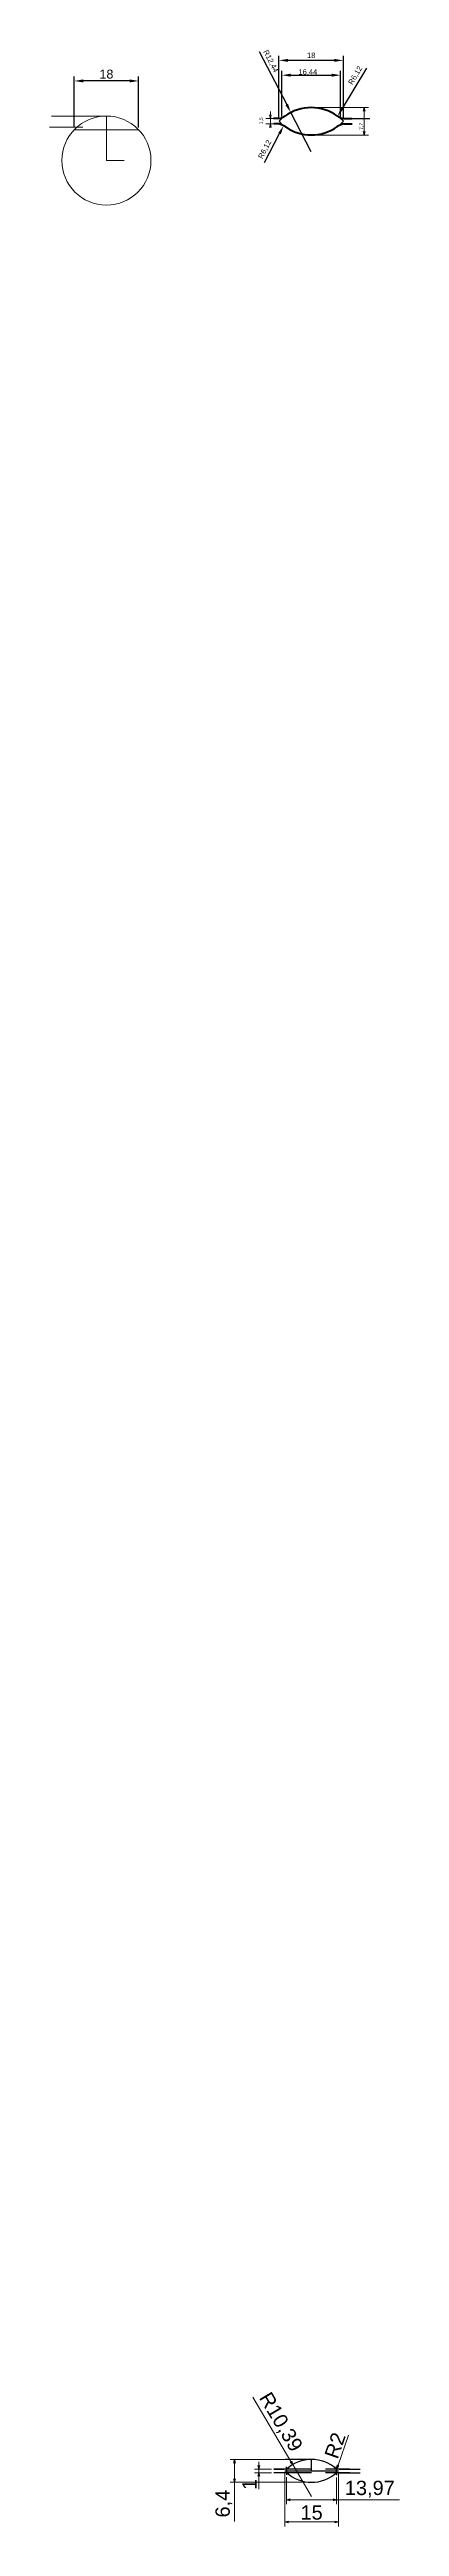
# Model space of a CAD drawing. Header units: millimetres. Extents: x 1526 to 31626, y -4643 to 9189.
# Drawn here: x 22842 to 22940, y -4068 to -3375 of the extents above; entities that cross this region are included whole.
import ezdxf

# ---------------------------------------------------------------- set-up
doc = ezdxf.new("R2010")
doc.units = ezdxf.units.MM
doc.styles.get("Standard").update_dxf_attribs({"font": 'arial.ttf'})
doc.dimstyles.new('ISO-25', dxfattribs={"dimtxt": 2.5, "dimasz": 2.5, "dimexe": 1.25, "dimexo": 0.625, "dimtad": 1, "dimtxsty": 'Standard', "dimcen": 2.5, "dimadec": 0, "dimazin": 0, "dimtfac": 1, "dimtmove": 0, "dimatfit": 3, "dimfxl": 1, "dimarcsym": 0})

msp = doc.modelspace()

# ---------------------------------------------------------------- texts
at = {"attachment_point": 5}
for s, insert, char_height, rotation in [('1,5', (22900.91862, -3394.8646), 1, 90), ('7,7', (22928.87321, -3396.40994), 1, 90), ('R10,39', (22906.10813, -4038.52768), 4, 300.62376215), ('R2', (22921.49573, -4044.97325), 4, 70.72505617), ('6,4', (22890.43621, -4061.23455), 4, 90), ('1', (22897.59244, -4055.86788), 4, 90)]:
    msp.add_mtext(s, dxfattribs=dict(at, insert=insert, char_height=char_height, rotation=rotation))
at = {"char_height": 4, "attachment_point": 5}
for s, insert in [('13,97', (22931.22427, -4057.20227)), ('15', (22914.94612, -4063.74469))]:
    msp.add_mtext(s, dxfattribs=dict(at, insert=insert))

# ---------------------------------------------------------------- blocks, each defined once
blk = doc.blocks.new('_Open30')
at = {"color": 0, "linetype": 'ByBlock', "lineweight": -2}
for p, q in [((-1, 0.27), (0, 0)), ((0, 0), (-1, -0.27)), ((0, 0), (-1, 0))]:
    blk.add_line(p, q, dxfattribs=at)
blk = doc.blocks.new('*D2140')
at = {"color": 0, "lineweight": -2, "transparency": 16777216}
blk.add_line((22930.27, -3380.18), (22923.49, -3391.41), dxfattribs=at)
at = {"color": 0, "transparency": 16777216}
blk.add_solid([(22923.13, -3391.19), (22923.85, -3391.62), (22922.2, -3393.55)], dxfattribs=at)
at = {"layer": 'Defpoints', "color": 0, "transparency": 16777216}
for p in [(22922.2, -3393.55), (22925.36, -3388.31)]:
    blk.add_point(p, dxfattribs=at)
at = {"color": 0, "transparency": 16777216, "insert": (22927.27, -3382.2), "char_height": 1.5, "attachment_point": 5, "rotation": 58.88772}
blk.add_mtext('R6,12', dxfattribs=at)
blk = doc.blocks.new('*D2141')
at = {"color": 0, "lineweight": -2, "transparency": 16777216}
for p, q in [((22900.33, -3375.49), (22907.98, -3390.3)), ((22914.83, -3403.58), (22909.12, -3392.52))]:
    blk.add_line(p, q, dxfattribs=at)
at = {"color": 0, "transparency": 16777216}
blk.add_solid([(22908.35, -3390.11), (22907.61, -3390.49), (22909.12, -3392.52)], dxfattribs=at)
at = {"layer": 'Defpoints', "color": 0, "transparency": 16777216}
for p in [(22909.12, -3392.52), (22914.83, -3403.58)]:
    blk.add_point(p, dxfattribs=at)
at = {"color": 0, "transparency": 16777216, "insert": (22903.46, -3378.23), "char_height": 1.5, "attachment_point": 5, "rotation": 297.30448}
blk.add_mtext('R12,44', dxfattribs=at)
blk = doc.blocks.new('*D2142')
at = {"color": 0, "lineweight": -2, "transparency": 16777216}
blk.add_line((22901.79, -3406.49), (22905.97, -3398.45), dxfattribs=at)
at = {"color": 0, "transparency": 16777216}
blk.add_solid([(22905.6, -3398.25), (22906.34, -3398.64), (22907.12, -3396.23)], dxfattribs=at)
at = {"layer": 'Defpoints', "color": 0, "transparency": 16777216}
for p in [(22907.12, -3396.23), (22904.3, -3401.65)]:
    blk.add_point(p, dxfattribs=at)
at = {"color": 0, "transparency": 16777216, "insert": (22901.95, -3402.87), "char_height": 1.5, "attachment_point": 5, "rotation": 62.5443}
blk.add_mtext('R6,12', dxfattribs=at)
blk = doc.blocks.new('*D2143')
at = {"color": 0, "lineweight": -2, "transparency": 16777216}
for p, q in [((22906.61, -3393.61), (22906.61, -3380.85)), ((22909.11, -3382.1), (22920.55, -3382.1)), ((22923.05, -3393.61), (22923.05, -3380.85))]:
    blk.add_line(p, q, dxfattribs=at)
at = {"color": 0, "transparency": 16777216}
for points in [[(22909.11, -3381.68), (22909.11, -3382.51), (22906.61, -3382.1)], [(22920.55, -3381.68), (22920.55, -3382.51), (22923.05, -3382.1)]]:
    blk.add_solid(points, dxfattribs=at)
at = {"layer": 'Defpoints', "color": 0, "transparency": 16777216}
for p in [(22923.05, -3382.1), (22906.61, -3394.23), (22923.05, -3394.23)]:
    blk.add_point(p, dxfattribs=at)
at = {"color": 0, "transparency": 16777216, "insert": (22913.91, -3381.31), "char_height": 1.5, "attachment_point": 5}
blk.add_mtext('16,44', dxfattribs=at)
blk = doc.blocks.new('*D2144')
at = {"color": 0, "lineweight": -2, "transparency": 16777216}
for p, q in [((22905.83, -3394.36), (22905.83, -3376.72)), ((22921.33, -3377.97), (22908.33, -3377.97)), ((22923.83, -3394.36), (22923.83, -3376.72))]:
    blk.add_line(p, q, dxfattribs=at)
at = {"color": 0, "transparency": 16777216}
for points in [[(22908.33, -3377.55), (22908.33, -3378.38), (22905.83, -3377.97)], [(22921.33, -3377.55), (22921.33, -3378.38), (22923.83, -3377.97)]]:
    blk.add_solid(points, dxfattribs=at)
at = {"layer": 'Defpoints', "color": 0, "transparency": 16777216}
for p in [(22905.83, -3377.97), (22905.83, -3394.98), (22923.83, -3394.98)]:
    blk.add_point(p, dxfattribs=at)
at = {"color": 0, "transparency": 16777216, "insert": (22914.83, -3376.57), "char_height": 1.5, "attachment_point": 5}
blk.add_mtext('18', dxfattribs=at)
blk = doc.blocks.new('*D2145')
at = {"color": 0, "lineweight": -2, "transparency": 16777216}
for p, q in [((22848.57, -3396.75), (22848.57, -3382.46)), ((22864.07, -3383.71), (22851.07, -3383.71)), ((22866.57, -3396.75), (22866.57, -3382.46))]:
    blk.add_line(p, q, dxfattribs=at)
at = {"color": 0, "transparency": 16777216}
for points in [[(22851.07, -3383.29), (22851.07, -3384.13), (22848.57, -3383.71)], [(22864.07, -3383.29), (22864.07, -3384.13), (22866.57, -3383.71)]]:
    blk.add_solid(points, dxfattribs=at)
at = {"layer": 'Defpoints', "color": 0, "transparency": 16777216}
for p in [(22848.57, -3383.71), (22848.57, -3397.37), (22866.57, -3397.37)]:
    blk.add_point(p, dxfattribs=at)
at = {"color": 0, "lineweight": 15, "transparency": 16777216, "insert": (22857.57, -3381.81), "char_height": 2.5, "attachment_point": 5}
blk.add_mtext('18', dxfattribs=at)

# ---------------------------------------------------------------- dimensions: what is measured, and where the dimension line sits
at = {"lineweight": 15}
dim = msp.add_linear_dim(base=(22848.57361, -3383.71077), p1=(22866.57361, -3397.37378), p2=(22848.57361, -3397.37378), dimstyle='ISO-25', dxfattribs=at)
dim.commit()
dim.dimension.update_dxf_attribs({"geometry": '*D2145', "text_midpoint": (22857.57361, -3381.80933)})
for center, mpoint, picture, middle in [((22914.83163, -3403.5765), (22909.12311, -3392.51857), '*D2141', (22902.10746, -3378.9286)), ((22925.35937, -3388.31005), (22922.1992, -3393.54618), '*D2140', (22928.57237, -3382.98639)), ((22904.30388, -3401.65399), (22907.12367, -3396.22697), '*D2142', (22903.30457, -3403.57727))]:
    dim = msp.add_radius_dim(center=center, mpoint=mpoint, dimstyle='ISO-25', override={"dimtxt": 1.5, "dimtmove": 1})
    dim.commit()
    dim.dimension.update_dxf_attribs({"geometry": picture, "text_midpoint": middle, "dimtype": 164})
dim = msp.add_linear_dim(base=(22905.83163, -3377.96504), p1=(22923.83163, -3394.98202), p2=(22905.83163, -3394.98202), dimstyle='ISO-25', override={"dimtxt": 1.5, "dimtmove": 1})
dim.commit()
dim.dimension.update_dxf_attribs({"geometry": '*D2144', "text_midpoint": (22914.83163, -3376.57418)})
dim = msp.add_linear_dim(base=(22923.05025, -3382.0963), p1=(22906.613, -3394.23202), p2=(22923.05025, -3394.23202), dimstyle='ISO-25', override={"dimtxt": 1.5, "dimtmove": 1})
dim.commit()
dim.dimension.update_dxf_attribs({"geometry": '*D2143', "text_midpoint": (22913.90766, -3382.83827), "dimtype": 160})

# ---------------------------------------------------------------- linework, layer by layer
at = {"lineweight": 15}
for p, q in [((22857.57361, -3393.52378), (22842.17506, -3393.52378)), ((22857.57361, -3397.37378), (22857.57361, -3393.52378)), ((22857.57361, -3393.52378), (22857.57361, -3405.97378)), ((22850.93847, -3396.62378), (22841.66442, -3396.62378)), ((22848.57361, -3397.37378), (22866.57361, -3397.37378)), ((22857.57361, -3405.97378), (22862.54806, -3405.97378))]:
    msp.add_line(p, q, dxfattribs=at)
at = {"lineweight": 5}
for p, q in [((22903.40747, -3393.23202), (22903.40747, -3392.23202)), ((22929.6141, -3392.13202), (22929.6141, -3397.83202)), ((22903.40747, -3394.23202), (22903.40747, -3395.73202)), ((22898.48963, -4031.4652), (22909.14455, -4049.46464)), ((22925.28023, -4042.10331), (22922.33683, -4050.52016)), ((22893.39454, -4049.87621), (22893.39454, -4054.27621)), ((22900.21744, -4050.57621), (22900.21744, -4049.57621)), ((22900.21744, -4051.57621), (22900.21744, -4052.57621)), ((22914.94612, -4059.26527), (22909.65395, -4050.32517)), ((22893.39454, -4055.27621), (22893.39454, -4066.19288)), ((22900.21744, -4053.57621), (22900.21744, -4057.15955)), ((22908.95964, -4060.1606), (22920.9326, -4060.1606)), ((22921.9326, -4060.1606), (22939.51593, -4060.1606)), ((22908.44612, -4066.36969), (22921.44612, -4066.36969))]:
    msp.add_line(p, q, dxfattribs=at)
at = {"color": 251, "lineweight": 5}
for p, q in [((22915.45663, -3391.13202), (22930.8641, -3391.13202)), ((22905.20663, -3394.23202), (22902.15747, -3394.23202)), ((22905.20663, -3395.73202), (22902.15747, -3395.73202)), ((22915.45663, -3398.83202), (22930.8641, -3398.83202)), ((22914.32112, -4048.87621), (22892.14454, -4048.87621)), ((22903.73011, -4051.57621), (22898.96744, -4051.57621)), ((22914.32112, -4055.27621), (22892.14454, -4055.27621)), ((22903.73011, -4052.57621), (22898.96744, -4052.57621)), ((22907.44612, -4052.70121), (22907.44612, -4067.61969)), ((22907.95964, -4053.83569), (22907.95964, -4061.4106)), ((22921.9326, -4053.88096), (22921.9326, -4061.4106)), ((22922.44612, -4052.70121), (22922.44612, -4067.61969))]:
    msp.add_line(p, q, dxfattribs=at)
at = {"lineweight": 40}
for p, q in [((22905.83163, -3394.23202), (22904.33293, -3394.23202)), ((22905.83163, -3395.73202), (22904.37186, -3395.73202)), ((22923.83163, -3394.23202), (22926.17104, -3394.23202)), ((22923.83163, -3395.73202), (22926.28783, -3395.73202))]:
    msp.add_line(p, q, dxfattribs=at)
for p, q in [((22905.83163, -3394.23202), (22904.33293, -3394.23202)), ((22905.83163, -3394.23202), (22906.613, -3394.23202)), ((22923.05025, -3394.23202), (22931.27081, -3394.23202)), ((22904.35511, -4051.57621), (22907.22531, -4051.57621)), ((22914.94612, -4051.57621), (22904.35511, -4051.57621)), ((22907.44612, -4052.07621), (22922.44612, -4052.07621)), ((22914.94612, -4048.87621), (22907.5292, -4048.87621)), ((22907.95964, -4052.57621), (22907.95964, -4050.94173)), ((22907.95964, -4051.57621), (22907.95964, -4053.21069)), ((22914.94612, -4052.07621), (22914.94612, -4048.87621)), ((22914.94612, -4052.07621), (22914.94612, -4051.57621)), ((22925.61457, -4051.57621), (22918.87465, -4051.57621)), ((22921.9326, -4052.57621), (22921.9326, -4050.89647)), ((22921.9326, -4051.57621), (22921.9326, -4053.25596)), ((22922.66693, -4051.57621), (22928.56222, -4051.57621)), ((22914.94612, -4052.57621), (22904.35511, -4052.57621)), ((22925.61457, -4052.57621), (22918.87465, -4052.57621)), ((22922.66693, -4052.57621), (22928.56222, -4052.57621))]:
    msp.add_line(p, q)
at = {"lineweight": 15}
msp.add_circle((22857.57361, -3405.97378), 12.45, dxfattribs=at)
for centre, radius, start, end in [((22914.83163, -3403.5765), 12.44448, 43.67967447, 136.32032553), ((22914.83163, -3386.38754), 12.44448, 223.67967447, 316.32032553), ((22907.22531, -4049.57621), 2, 270, 308.54988766), ((22914.94612, -4059.26527), 10.38906, 47.74089705, 132.25910295), ((22922.66693, -4049.57621), 2, 231.45011234, 270), ((22907.22531, -4054.57621), 2, 51.45011234, 90), ((22914.94612, -4044.88715), 10.38906, 227.74089705, 312.25910295), ((22922.66693, -4054.57621), 2, 90, 128.54988766)]:
    msp.add_arc(centre, radius, start, end)
at = {"lineweight": 40}
for centre, radius, start, end in [((22904.30388, -3388.31005), 6.11586, 284.46572201, 302.25627301), ((22914.83163, -3403.74382), 12.5798, 54.20059251, 125.79940749), ((22925.35937, -3388.31005), 6.11586, 237.74372699, 255.53427799), ((22904.30388, -3401.65399), 6.11586, 57.74372699, 75.53427799), ((22914.8383, -3386.29414), 12.516, 234.48725253, 305.97256458), ((22925.35937, -3401.65399), 6.11586, 104.46572201, 122.25627301)]:
    msp.add_arc(centre, radius, start, end, dxfattribs=at)

# ---------------------------------------------------------------- block references
at = {"lineweight": 5}
for p, rotation in [((22903.40747, -3394.23202), 270), ((22929.6141, -3391.13202), 90), ((22903.40747, -3395.73202), 90), ((22929.634, -3398.84646), 270), ((22893.39454, -4048.87621), 90), ((22900.21744, -4051.57621), 270), ((22909.65395, -4050.32517), 300.6237621478328), ((22922.00673, -4051.4641), 250.7250561678065), ((22893.39454, -4055.27621), 270), ((22900.21744, -4052.57621), 90), ((22907.95964, -4060.1606), 180), ((22907.44612, -4066.36969), 180)]:
    msp.add_blockref('_Open30', p, dxfattribs=dict(at, rotation=rotation))
for p in [(22921.9326, -4060.1606), (22922.44612, -4066.36969)]:
    msp.add_blockref('_Open30', p, dxfattribs=at)

msp.set_redraw_order([(e.dxf.handle, doc.entitydb.next_handle()) for e in msp.query("TEXT MTEXT ATTDEF DIMENSION ARC_DIMENSION")])  # texts and dimensions are drawn at this point

doc.saveas('drawing.dxf')
